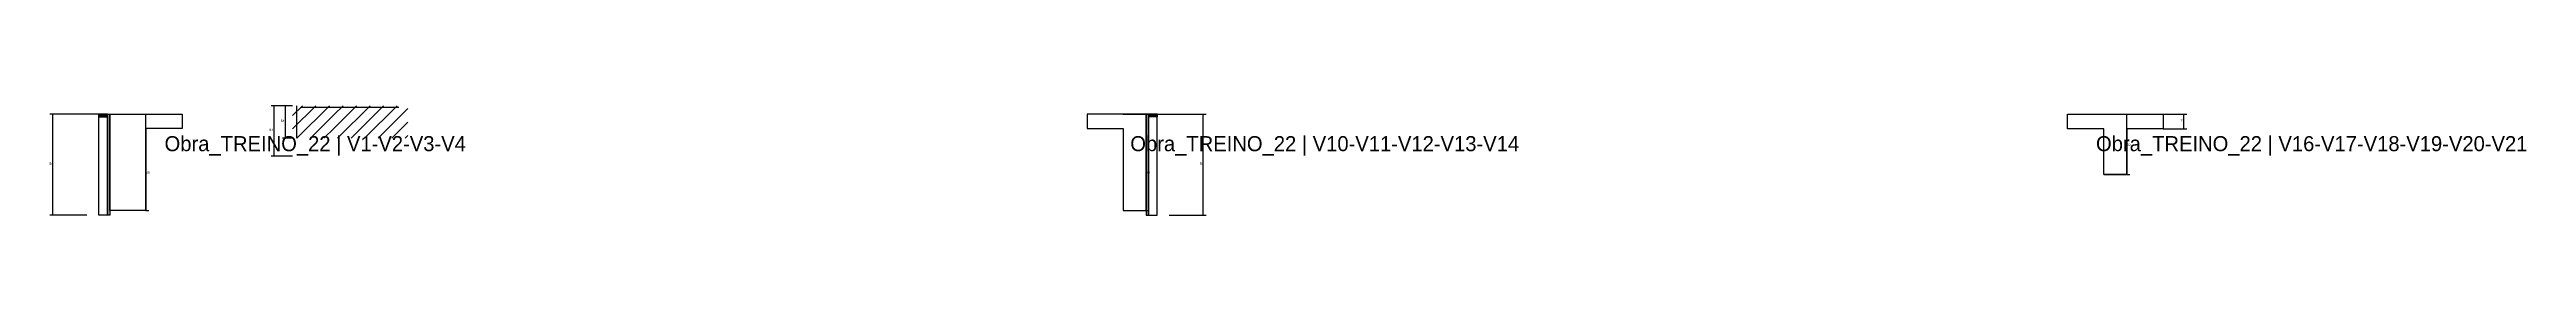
# Model space of a CAD drawing. Header units: metres. Extents: x -65046 to 21926, y -45195 to 1016.
# Drawn here: x 14209 to 18313, y -34317 to -34135 of the extents above; entities that cross this region are included whole.
import ezdxf

# ---------------------------------------------------------------- set-up
doc = ezdxf.new("R2010")
doc.units = ezdxf.units.M
for name, color, linetype in [('CONCRETO', 251, 'Continuous'), ('COTA', 241, 'Continuous'), ('Hachura', 253, 'Continuous'), ('LABEL_ID', 3, 'Continuous'), ('Madeira', 126, 'Continuous'), ('Painéis', 200, 'Continuous'), ('SARR_2.2x7', 40, 'Continuous')]:
    doc.layers.add(name, color=color, linetype=linetype)

msp = doc.modelspace()

# ---------------------------------------------------------------- hatches: boundary and pattern name
at = {"layer": 'Hachura'}
h = msp.add_hatch(dxfattribs=at)
h.set_pattern_fill('ANSI31', scale=5)
h.paths.add_polyline_path([(14681.1, -34188.5), (14681.1, -34134.5), (14612.1, -34134.5), (14612.1, -34188.5)])
h = msp.add_hatch(dxfattribs=at)
h.set_pattern_fill('ANSI31', scale=5)
h.paths.add_polyline_path([(14803.1, -34188.5), (14803.1, -34134.5), (14681.1, -34134.5), (14681.1, -34188.5)])
h = msp.add_hatch(dxfattribs=at)
h.set_pattern_fill('ANSI31', scale=0.5)
h.paths.add_polyline_path([(14291.2, -34148.5), (14291.2, -34152.9), (14291.2, -34152.9), (14305.2, -34152.9), (14305.2, -34152.9), (14305.2, -34148.5), (14305.2, -34148.5), (14291.2, -34148.5)])
h = msp.add_hatch(color=8, dxfattribs=at)
h.dxf.hatch_style = 1
h.paths.add_polyline_path([(14305.2, -34148.5), (14309.2, -34148.5), (14309.2, -34148.5), (14309.2, -34316.5), (14309.2, -34316.5), (14305.2, -34316.5), (14305.2, -34316.5), (14305.2, -34148.5)])
h = msp.add_hatch(color=8, dxfattribs=at)
h.dxf.hatch_style = 1
h.paths.add_polyline_path([(16030.3, -34148.5), (16026.3, -34148.5), (16026.3, -34148.5), (16026.3, -34316.5), (16026.3, -34316.5), (16030.3, -34316.5), (16030.3, -34316.5), (16030.3, -34148.5)])
h = msp.add_hatch(dxfattribs=at)
h.set_pattern_fill('ANSI31', scale=0.5)
h.paths.add_polyline_path([(16044.3, -34148.5), (16044.3, -34152.9), (16044.3, -34152.9), (16030.3, -34152.9), (16030.3, -34152.9), (16030.3, -34148.5), (16030.3, -34148.5), (16044.3, -34148.5)])

# ---------------------------------------------------------------- linework, layer by layer
at = {"layer": 'CONCRETO'}
for points in [[(14309.2, -34168.5), (14309.2, -34148.5), (14429.2, -34148.5), (14429.2, -34172.5), (14369.2, -34172.5), (14369.2, -34308.5), (14309.2, -34308.5), (14309.2, -34168.5)], [(16026.3, -34168.5), (16026.3, -34148.5), (15928.3, -34148.5), (15928.3, -34172.5), (15988.3, -34172.5), (15988.3, -34308.5), (16026.3, -34308.5), (16026.3, -34168.5)], [(17651, -34172.6), (17651, -34182.6), (17651, -34248.6), (17613, -34248.6), (17613, -34172.6), (17553, -34172.6), (17553, -34148.6), (17651, -34148.6), (17711, -34148.6), (17711, -34172.6)]]:
    msp.add_lwpolyline(points, close=True, dxfattribs=at)
at = {"layer": 'COTA'}
for p, q in [((14612.1, -34134.5), (14576.7, -34134.5)), ((14581.7, -34218.5), (14581.7, -34134.5)), ((14612.1, -34134.5), (14595.6, -34134.5)), ((14600.6, -34188.5), (14600.6, -34134.5)), ((14291.2, -34148.5), (14209.7, -34148.5)), ((14214.7, -34316.5), (14214.7, -34148.5)), ((14369.2, -34308.5), (14369.2, -34148.5)), ((14369.2, -34148.5), (14374.2, -34148.5)), ((15988.3, -34148.5), (16031.3, -34148.5)), ((16026.3, -34308.5), (16026.3, -34148.5)), ((16044.3, -34148.5), (16125.7, -34148.5)), ((16120.7, -34316.5), (16120.7, -34148.5)), ((17613, -34148.6), (17656, -34148.6)), ((17651, -34248.6), (17651, -34148.6)), ((17711, -34148.6), (17750.5, -34148.6)), ((17711, -34172.6), (17750.5, -34172.6)), ((17745.5, -34172.6), (17745.5, -34148.6)), ((14612.1, -34218.5), (14576.7, -34218.5)), ((14612.1, -34188.5), (14595.6, -34188.5)), ((17613, -34248.6), (17656, -34248.6)), ((14271.2, -34316.5), (14209.7, -34316.5)), ((14369.2, -34308.5), (14374.2, -34308.5)), ((15988.3, -34308.5), (16031.3, -34308.5)), ((16064.3, -34316.5), (16125.7, -34316.5))]:
    msp.add_line(p, q, dxfattribs=at)
at = {"layer": 'Madeira'}
for points in [[(14291.2, -34148.5), (14291.2, -34152.9), (14305.2, -34152.9), (14305.2, -34148.5)], [(14291.2, -34148.5), (14305.2, -34148.5), (14305.2, -34316.5), (14291.2, -34316.5)], [(16044.3, -34148.5), (16044.3, -34152.9), (16030.3, -34152.9), (16030.3, -34148.5)], [(16044.3, -34148.5), (16030.3, -34148.5), (16030.3, -34316.5), (16044.3, -34316.5)]]:
    msp.add_lwpolyline(points, close=True, dxfattribs=at)
at = {"layer": 'Painéis'}
for points in [[(14305.2, -34148.5), (14309.2, -34148.5), (14309.2, -34316.5), (14305.2, -34316.5)], [(16030.3, -34148.5), (16026.3, -34148.5), (16026.3, -34316.5), (16030.3, -34316.5)]]:
    msp.add_lwpolyline(points, close=True, dxfattribs=at)
at = {"layer": 'SARR_2.2x7'}
for p, q in [((14619.1, -34188.5), (14619.1, -34134.5)), ((14627.1, -34136.7), (14681.1, -34136.7)), ((14681.1, -34136.7), (14788.1, -34136.7))]:
    msp.add_line(p, q, dxfattribs=at)

# ---------------------------------------------------------------- texts
at = {"layer": 'COTA'}
for s, p in [('84', (14573.6, -34176.5)), ('54', (14592.5, -34161.5)), ('12', (17740, -34160.6)), ('50', (17651, -34201.4)), ('84', (14209.2, -34232.5)), ('80', (14369.2, -34247.4)), ('80', (16026.3, -34247.4)), ('84', (16115.2, -34232.5))]:
    msp.add_text(s, height=4, dxfattribs=at).set_placement(p)
at = {"layer": 'LABEL_ID'}
for s, p in [('Obra_TREINO_22 | V1-V2-V3-V4', (14400, -34210)), ('Obra_TREINO_22 | V10-V11-V12-V13-V14', (16000, -34210)), ('Obra_TREINO_22 | V16-V17-V18-V19-V20-V21', (17600, -34210))]:
    msp.add_text(s, height=25, dxfattribs=at).set_placement(p)

doc.saveas('drawing.dxf')
